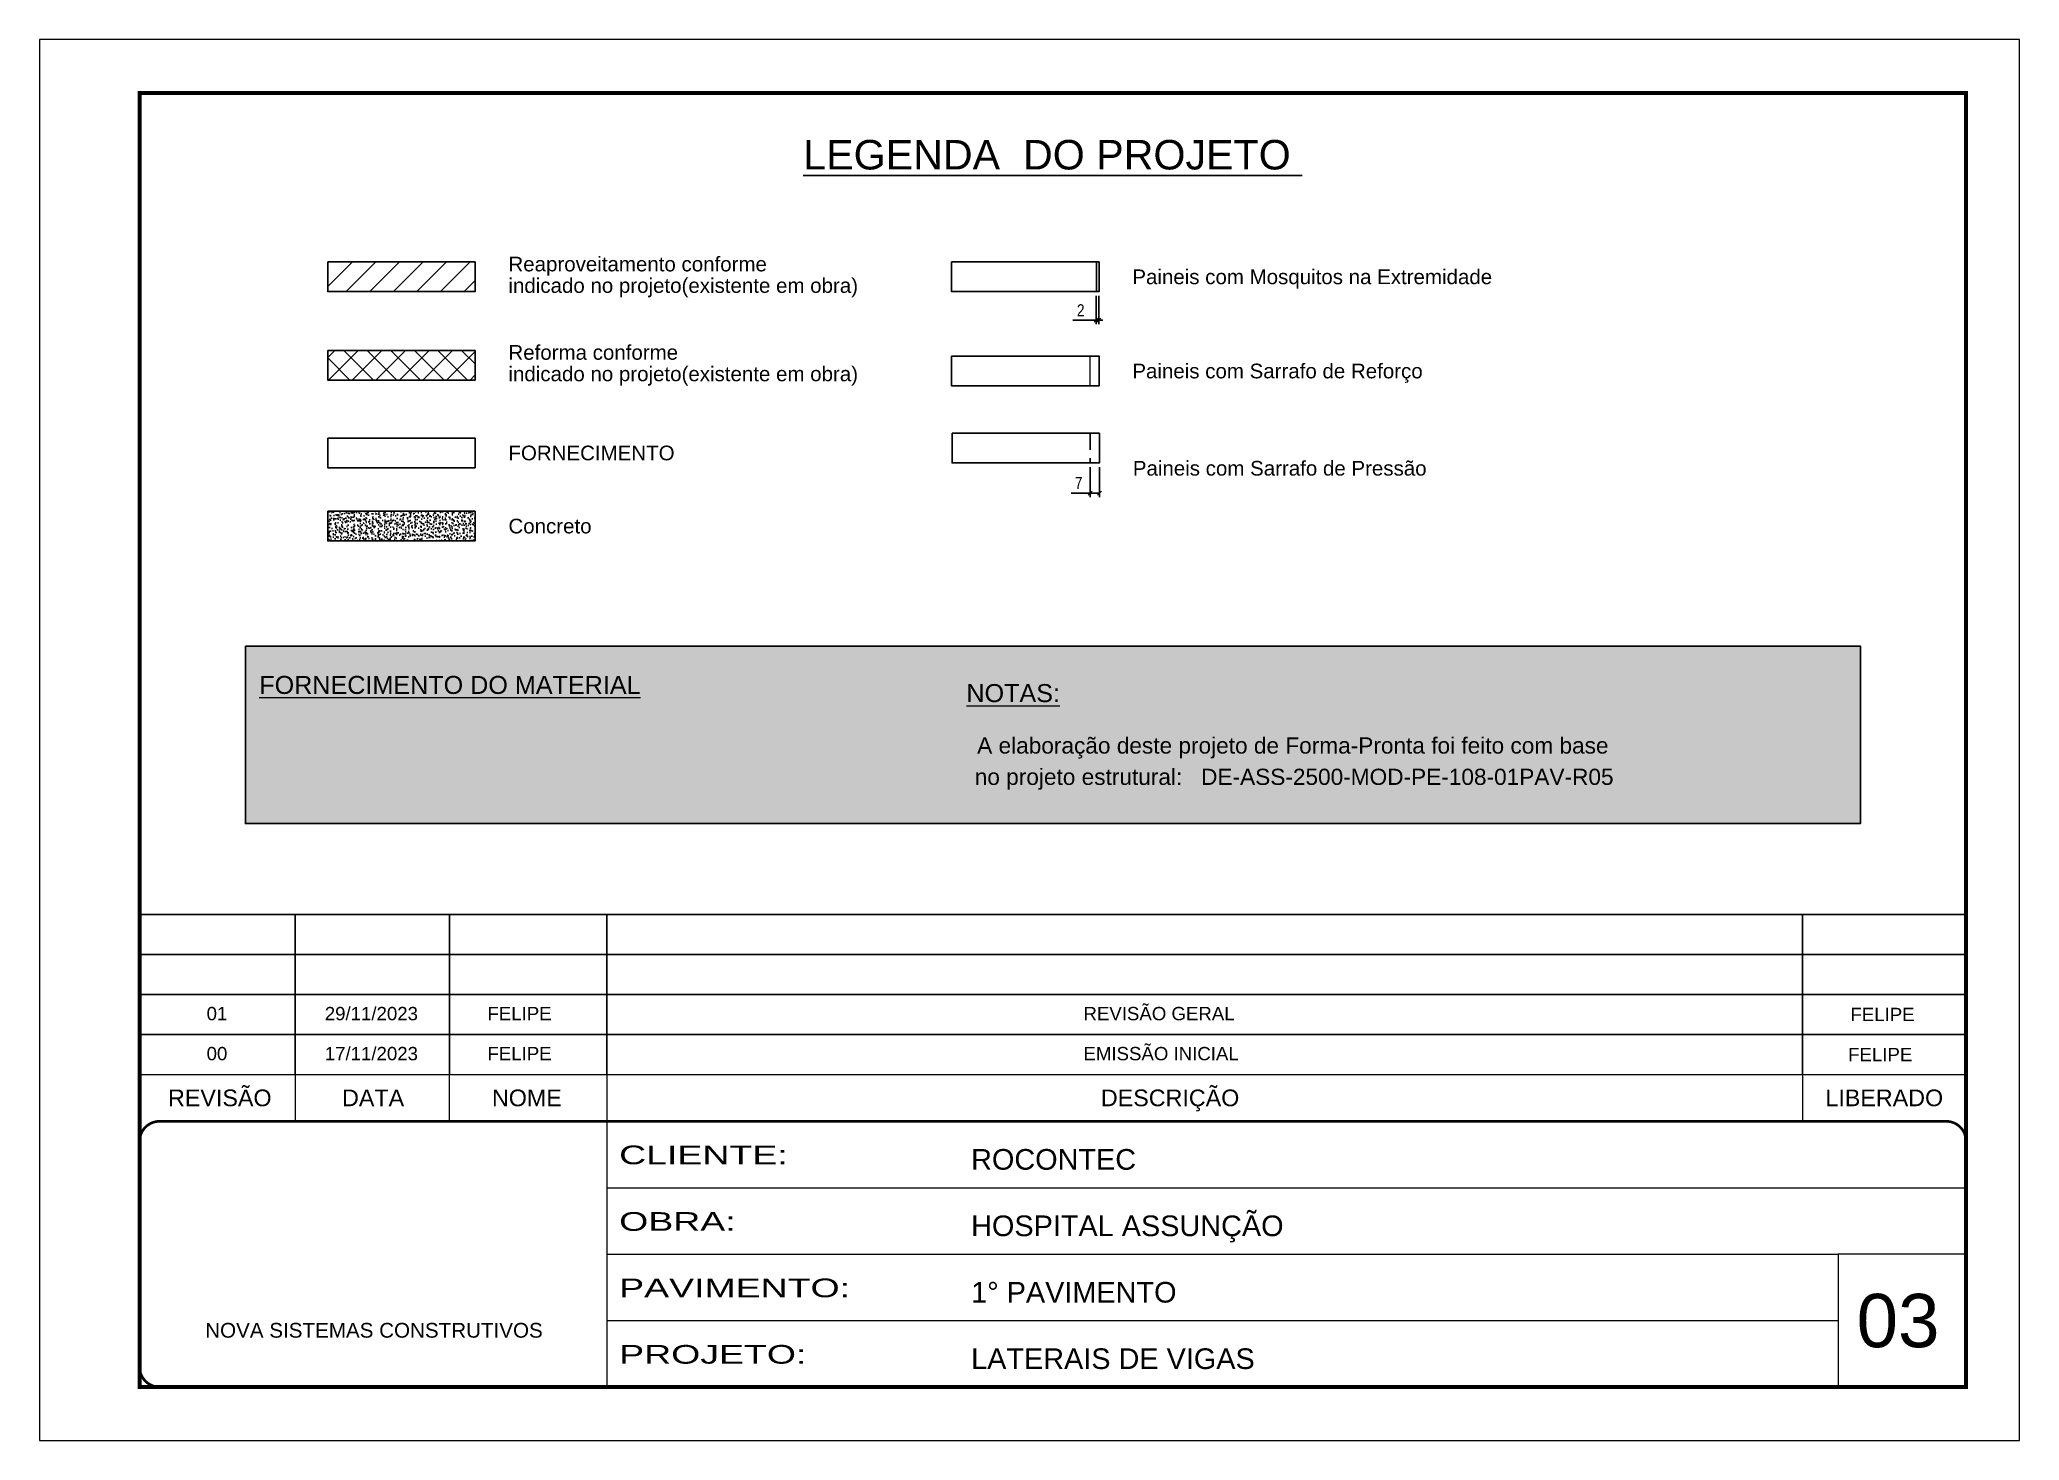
# Model space of a CAD drawing. Extents: x 137137 to 143418, y 10464 to 34486.
# Drawn here: x 140321 to 141806, y 33436 to 34486 of the extents above; entities that cross this region are included whole.
import ezdxf
from ezdxf.enums import TextEntityAlignment as Align

# ---------------------------------------------------------------- set-up
doc = ezdxf.new("R2010")
doc.units = 0
for name, pattern in [('CONTINUO', [0]), ('DASHED', [0.75, 0.5, -0.25]), ('HIDDEN', [0.375, 0.25, -0.125])]:
    doc.linetypes.add(name, pattern=pattern)
for name, color, linetype, lineweight in [('CARIMBO', 255, 'Continuous', 9), ('Folhas', 255, 'Continuous', 9), ('Hachura', 251, 'Continuous', 9), ('SARRAFO DE PRESSAO', 251, 'DASHED', 9)]:
    doc.layers.add(name, color=color, linetype=linetype, lineweight=lineweight)
for name, color, linetype in [('COTA', 241, 'Continuous'), ('Painéis', 200, 'Continuous'), ('SARR_2.2x7', 40, 'Continuous')]:
    doc.layers.add(name, color=color, linetype=linetype)
doc.layers.add('Demarcação 2', color=7, linetype='Continuous', lineweight=9, true_color=0xe0e0e0)
doc.styles.add('ARIAL', font='arial.ttf')
doc.styles.add('COTA TECNICA-50', font='techl___.ttf', dxfattribs={"height": 9})
doc.styles.add('Tecnologia', font='')
doc.styles.get('Tecnologia').set_extended_font_data('Forgotten Futurist')
doc.dimstyles.new('COTA PAINEL-50', dxfattribs={"dimtxt": 9, "dimasz": 3, "dimexe": 3, "dimexo": 3, "dimgap": 3, "dimtad": 1, "dimdec": 1, "dimzin": 12, "dimdsep": 46, "dimtxsty": 'COTA TECNICA-50', "dimblk1": 'OBLIQUE', "dimblk2": 'OBLIQUE', "dimsah": 1, "dimcen": 0.9, "dimclrd": 4, "dimclre": 4, "dimclrt": 240, "dimadec": 1, "dimazin": 3, "dimtfac": 1, "dimtdec": 1, "dimtmove": 0, "dimatfit": 3, "dimfxl": 1, "dimtolj": 1, "dimtzin": 12, "dimarcsym": 0})

msp = doc.modelspace()

# ---------------------------------------------------------------- texts
at = {"color": 0, "linetype": 'Continuous', "ltscale": 5, "style": 'ARIAL'}
msp.add_text('%%ULEGENDA  DO PROJETO ', height=22.1184, dxfattribs=at).set_placement((141080.7, 34388.45), align=Align.CENTER)
at = {"style": 'ARIAL'}
for s, p in [('REVISÃO', (140455.97, 33692.52)), ('DATA', (140570.95, 33692.52)), ('NOME', (140686.31, 33692.52)), ('DESCRIÇÃO', (141168.76, 33692.52)), ('LIBERADO', (141704.43, 33692.52))]:
    msp.add_text(s, height=12.5, dxfattribs=at).set_placement(p, align=Align.MIDDLE_CENTER)
at = {"layer": 'CARIMBO', "style": 'ARIAL'}
for s, p in [('Reaproveitamento conforme ', (140672.46, 34317.55)), ('indicado no projeto(existente em obra)', (140672.46, 34301.46)), ('Paineis com Mosquitos na Extremidade', (141140.43, 34307.97)), ('Reforma conforme ', (140672.46, 34251.31)), ('indicado no projeto(existente em obra)', (140672.46, 34235.23)), ('Paineis com Sarrafo de Reforço', (141140.43, 34237.37)), ('FORNECIMENTO', (140672.46, 34175.93)), ('Paineis com Sarrafo de Pressão', (141140.79, 34164.48)), ('Concreto', (140672.46, 34121.13))]:
    msp.add_text(s, height=11, dxfattribs=at).set_placement(p, align=Align.MIDDLE_LEFT)
at = {"layer": 'CARIMBO', "color": 5, "style": 'ARIAL'}
for s, height, p in [('%%UFORNECIMENTO DO MATERIAL', 13.5, (140485.57, 33995.31)), ('%%UNOTAS:', 13.5, (141015.96, 33989.19)), ('  A elaboração deste projeto de Forma-Pronta foi feito com base', 12.15, (141014.6, 33950.59)), ('  no projeto estrutural:', 12.15, (141012.78, 33927.1))]:
    msp.add_text(s, height=height, dxfattribs=at).set_placement(p)
at = {"layer": 'CARIMBO', "color": 1, "style": 'ARIAL'}
msp.add_text('DE-ASS-2500-MOD-PE-108-01PAV-R05', height=12.15, dxfattribs=at).set_placement((141192.01, 33927.1))
at = {"layer": 'CARIMBO', "style": 'ARIAL'}
for s, p in [('01', (140446.06, 33750.7)), ('29/11/2023', (140534.7, 33750.7)), ('FELIPE', (140656.74, 33750.7)), ('REVISÃO GERAL', (141103.79, 33750.7)), ('00', (140446.06, 33720.7)), ('17/11/2023', (140534.7, 33720.7)), ('FELIPE', (140656.74, 33720.7)), ('EMISSÃO INICIAL', (141103.79, 33720.7))]:
    msp.add_text(s, height=10, dxfattribs=at).set_placement(p)
at = {"layer": 'CARIMBO', "color": 7, "style": 'ARIAL'}
msp.add_text('03', height=40, dxfattribs=at).set_placement((141683.7, 33505.58))
at = {"layer": 'CARIMBO', "style": 'ARIAL'}
for p in [(141703.14, 33755.02), (141701.41, 33725.02)]:
    msp.add_attdef('FELIPE', text='', height=10, dxfattribs=at).set_placement(p, align=Align.MIDDLE_CENTER)

# ---------------------------------------------------------------- blocks, each defined once
blk = doc.blocks.new('_Oblique')
at = {"color": 0, "linetype": 'ByBlock', "lineweight": -2}
blk.add_line((-0.5, -0.5), (0.5, 0.5), dxfattribs=at)
blk = doc.blocks.new('*D11')
at = {"layer": 'COTA', "color": 4, "lineweight": -2, "transparency": 16777216}
for p, q in [((141113.4, 34293.8), (141113.4, 34272.4)), ((141115.4, 34293.8), (141115.4, 34272.4)), ((141113.4, 34275.4), (141095.9, 34275.4)), ((141115.4, 34275.4), (141113.4, 34275.4)), ((141115.4, 34275.4), (141118.4, 34275.4))]:
    blk.add_line(p, q, dxfattribs=at)
at = {"layer": 'Defpoints', "color": 0, "transparency": 16777216}
for p in [(141113.4, 34296.8), (141115.4, 34296.8), (141113.4, 34275.4)]:
    blk.add_point(p, dxfattribs=at)
at = {"layer": 'COTA', "color": 4, "lineweight": -2, "transparency": 16777216, "xscale": 3, "yscale": 3, "zscale": 3}
blk.add_blockref('_Oblique', (141113.4, 34275.4), dxfattribs=at)
at = {"layer": 'COTA', "color": 4, "lineweight": -2, "transparency": 16777216, "xscale": 3, "yscale": 3, "zscale": 3, "rotation": 180}
blk.add_blockref('_Oblique', (141115.4, 34275.4), dxfattribs=at)
at = {"layer": 'COTA', "color": 240, "transparency": 16777216, "insert": (141101.7, 34282.9), "char_height": 9, "attachment_point": 5, "style": 'COTA TECNICA-50'}
blk.add_mtext('\\A1;2', dxfattribs=at)
blk = doc.blocks.new('*D12')
at = {"layer": 'COTA', "color": 4, "lineweight": -2, "transparency": 16777216}
for p, q in [((141108.8, 34165.4), (141108.8, 34142.9)), ((141115.8, 34165.4), (141115.8, 34142.9)), ((141108.8, 34145.9), (141094.6, 34145.9)), ((141115.8, 34145.9), (141108.8, 34145.9))]:
    blk.add_line(p, q, dxfattribs=at)
at = {"layer": 'Defpoints', "color": 0, "transparency": 16777216}
for p in [(141108.8, 34168.4), (141115.8, 34168.4), (141108.8, 34145.9)]:
    blk.add_point(p, dxfattribs=at)
at = {"layer": 'COTA', "color": 4, "lineweight": -2, "transparency": 16777216, "xscale": 3, "yscale": 3, "zscale": 3, "rotation": 180}
blk.add_blockref('_Oblique', (141108.8, 34145.9), dxfattribs=at)
at = {"layer": 'COTA', "color": 4, "lineweight": -2, "transparency": 16777216, "xscale": 3, "yscale": 3, "zscale": 3}
blk.add_blockref('_Oblique', (141115.8, 34145.9), dxfattribs=at)
at = {"layer": 'COTA', "color": 240, "transparency": 16777216, "insert": (141100.2, 34153.5), "char_height": 9, "attachment_point": 5, "style": 'COTA TECNICA-50'}
blk.add_mtext('\\A1;7', dxfattribs=at)
blk = doc.blocks.new('9999999999')
at = {"color": 30, "linetype": 'CONTINUO'}
for p, q in [((98564.6, 34230.2), (98564.6, 34429.4)), ((98564.6, 34379.6), (99584, 34379.6)), ((98564.6, 34329.8), (99488, 34329.8)), ((99584, 34329.8), (99488, 34329.8)), ((99488, 34329.8), (99488, 34230.2)), ((98564.6, 34280), (99488, 34280))]:
    blk.add_line(p, q, dxfattribs=at)
at = {"color": 30, "linetype": 'CONTINUO', "const_width": 2}
blk.add_lwpolyline([(99584, 34230.2), (99584, 34414.4, 0.414214), (99569, 34429.4), (98229, 34429.4, 0.414214), (98214, 34414.4), (98214, 34245.2, 0.414214), (98229, 34230.2), (99584, 34230.2)], format="xyb", dxfattribs=at)
at = {"layer": 'Folhas'}
blk.add_lwpolyline([(98139, 34190.2), (99624, 34190.2), (99624, 35240.2), (98139, 35240.2)], close=True, dxfattribs=at)
at = {"layer": 'Folhas', "color": 30, "const_width": 3}
blk.add_lwpolyline([(98214, 34230.2), (99584, 34230.2), (99584, 35200.2), (98214, 35200.2)], close=True, dxfattribs=at)
at = {"color": 7, "linetype": 'Continuous', "ltscale": 5, "style": 'ARIAL'}
for s, height, p in [('ROCONTEC', 15.48, (98837.7, 34393.1)), ('HOSPITAL ASSUNÇÃO', 15.483, (98837.7, 34343.3)), ('1° PAVIMENTO', 15.483, (98837.7, 34293.5)), ('NOVA SISTEMAS CONSTRUTIVOS', 11.059, (98263.2, 34267.2)), ('LATERAIS DE VIGAS', 15.483, (98837.7, 34243.7))]:
    blk.add_text(s, height=height, dxfattribs=at).set_placement(p)
at = {"layer": 'Folhas', "color": 7, "style": 'Tecnologia', "width": 1.5}
for s, p in [('CLIENTE:', (98573.7, 34397.2)), ('OBRA:', (98573.7, 34347.3)), ('PAVIMENTO:', (98573.7, 34297.5)), ('PROJETO:', (98573.7, 34247.7))]:
    blk.add_text(s, height=14, dxfattribs=at).set_placement(p)

# ---------------------------------------------------------------- dimensions: what is measured, and where the dimension line sits
at = {"layer": 'COTA'}
for base, p1, p2, picture, middle in [((141113.43, 34275.43), (141115.43, 34296.85), (141113.43, 34296.85), '*D11', (141101.68, 34282.93)), ((141108.79, 34145.93), (141115.79, 34168.42), (141108.79, 34168.42), '*D12', (141100.21, 34153.5))]:
    dim = msp.add_linear_dim(base=base, p1=p1, p2=p2, dimstyle='COTA PAINEL-50', dxfattribs=at)
    dim.commit()
    dim.dimension.update_dxf_attribs({"geometry": picture, "text_midpoint": middle})

# ---------------------------------------------------------------- hatches: boundary and pattern name
at = {"layer": 'COTA', "linetype": 'ByBlock'}
h = msp.add_hatch(dxfattribs=at)
h.set_pattern_fill('AR-CONC', color=256, scale=0.9, style=0)
h.set_pattern_definition([(50, (42181.812, -754.429), (6.45534164, -0.56476921), [0.675, -7.425]), (355, (42181.812, -754.429), (-1.248762, 6.7697292), [0.54, -5.94]), (100.4514445, (42182.35, -754.476), (5.20657962, 6.20495992), [0.57366173, -6.310279]), (46.1842, (42181.812, -752.629), (9.605172, -1.4896735), [1.0125, -11.1375]), (96.635635, (42182.613, -752.753), (8.4119575, 8.7670674), [0.8604931, -9.4654238]), (351.184164, (42181.812, -752.629), (8.4119575, 8.7670674), [0.81, -8.91]), (21, (42182.712, -753.079), (5.37216347, -3.62357002), [0.675, -7.425]), (326, (42182.712, -753.079), (2.189838, 6.5263504), [0.54, -5.94]), (71.451445, (42183.16, -753.381), (7.5620014, 2.90278038), [0.5736617, -6.310279]), (37.5, (42181.8121, -754.429), (0.1094387, 2.996044684), [0, -5.868, 0, -6.03, 0, -5.9625]), (7.5, (42181.812, -754.429), (2.36762584, 3.54970541), [0, -3.438, 0, -5.733, 0, -2.2725]), (327.5, (42179.8051, -754.429), (4.804401926, -0.202993846), [0, -2.25, 0, -7.02, 0, -9.315]), (317.5, (42178.905, -754.429), (5.24867552, 0.90094484), [0, -2.925, 0, -4.662, 0, -6.615])])
h.paths.add_polyline_path([(140647.46, 34110), (140647.46, 34132.26), (140536.89, 34132.26), (140536.89, 34110)])
at = {"layer": 'Demarcação 2'}
h = msp.add_hatch(color=8, dxfattribs=at)
h.set_gradient(color1=(112, 112, 112), one_color=1, tint=1, name='SPHERICAL')
h.paths.add_polyline_path([(140475.22, 34031.18), (141686.48, 34031.18), (141686.48, 33898.17), (140475.22, 33898.17)])
at = {"layer": 'Hachura', "linetype": 'ByBlock'}
h = msp.add_hatch(dxfattribs=at)
h.set_pattern_fill('ANSI31', color=256, scale=100)
h.set_pattern_definition([(45, (23386.762, -754.429), (-8.8388348, 8.8388348), [])])
h.paths.add_polyline_path([(140647.46, 34319.1), (140536.89, 34319.1), (140536.89, 34296.85), (140647.46, 34296.85)])
h = msp.add_hatch(dxfattribs=at)
h.set_pattern_fill('ANSI37', color=256, scale=100)
h.set_pattern_definition([(45, (23386.762, -754.429), (-8.8388348, 8.8388348), []), (135, (23386.762, -754.429), (-8.8388348, -8.8388348), [])])
h.paths.add_polyline_path([(140647.46, 34252.86), (140536.89, 34252.86), (140536.89, 34230.61), (140647.46, 34230.61)])

# ---------------------------------------------------------------- linework, layer by layer
at = {"color": 30}
for p, q in [((140395.79, 33830.02), (141765.79, 33830.02)), ((140512.55, 33710.02), (140512.55, 33830.02)), ((140628.21, 33710.02), (140628.21, 33830.02)), ((140746.37, 33710.02), (140746.37, 33830.02)), ((141643.13, 33710.02), (141643.13, 33830.02)), ((140395.79, 33800.02), (141765.79, 33800.02)), ((140395.79, 33770.02), (141765.79, 33770.02)), ((140395.79, 33740.02), (141765.79, 33740.02))]:
    msp.add_line(p, q, dxfattribs=at)
msp.add_lwpolyline([(140475.22, 34031.18), (141686.48, 34031.18), (141686.48, 33898.17), (140475.22, 33898.17)], close=True, dxfattribs=at)
at = {"color": 30, "const_width": 1}
for points in [[(140395.79, 33710.02), (141765.79, 33710.02)], [(140512.55, 33710.02), (140512.55, 33675.02)], [(140628.21, 33710.02), (140628.21, 33675.02)], [(140746.37, 33710.02), (140746.37, 33675.02)], [(141643.13, 33710.02), (141643.13, 33675.02)]]:
    msp.add_lwpolyline(points, dxfattribs=at)
at = {"layer": 'COTA', "linetype": 'ByBlock'}
msp.add_lwpolyline([(140536.89, 34132.26), (140647.46, 34132.26), (140647.46, 34110), (140536.89, 34110)], close=True, dxfattribs=at)
at = {"layer": 'Painéis'}
msp.add_line((141113.43, 34319.1), (141113.43, 34296.85), dxfattribs=at)
for points in [[(140536.89, 34319.1), (140647.46, 34319.1), (140647.46, 34296.85), (140536.89, 34296.85)], [(141004.86, 34319.1), (141115.43, 34319.1), (141115.43, 34296.85), (141004.86, 34296.85)], [(140536.89, 34252.86), (140647.46, 34252.86), (140647.46, 34230.61), (140536.89, 34230.61)], [(141004.86, 34248.5), (141115.43, 34248.5), (141115.43, 34226.25), (141004.86, 34226.25)], [(140536.89, 34187.06), (140647.46, 34187.06), (140647.46, 34164.81), (140536.89, 34164.81)], [(141005.22, 34190.67), (141115.79, 34190.67), (141115.79, 34168.42), (141005.22, 34168.42)]]:
    msp.add_lwpolyline(points, close=True, dxfattribs=at)
at = {"layer": 'SARR_2.2x7', "linetype": 'HIDDEN', "ltscale": 50}
msp.add_line((141108.79, 34190.67), (141108.79, 34168.42), dxfattribs=at)
at = {"layer": 'SARRAFO DE PRESSAO'}
for p, q in [((141108.43, 34248.5), (141111.93, 34248.5)), ((141108.43, 34248.5), (141108.43, 34226.25)), ((141115.43, 34248.5), (141111.93, 34248.5)), ((141115.43, 34248.5), (141115.43, 34226.25)), ((141108.43, 34226.25), (141111.93, 34226.25)), ((141115.43, 34226.25), (141111.93, 34226.25))]:
    msp.add_line(p, q, dxfattribs=at)

# ---------------------------------------------------------------- block references
at = {"layer": 'SARRAFO DE PRESSAO', "color": 6, "linetype": 'ByBlock'}
msp.add_blockref('9999999999', (42181.81, -754.43), dxfattribs=at)

msp.set_redraw_order([(e.dxf.handle, doc.entitydb.next_handle()) for e in msp.query("TEXT MTEXT ATTDEF DIMENSION ARC_DIMENSION")])  # texts and dimensions are drawn at this point

doc.saveas('drawing.dxf')
